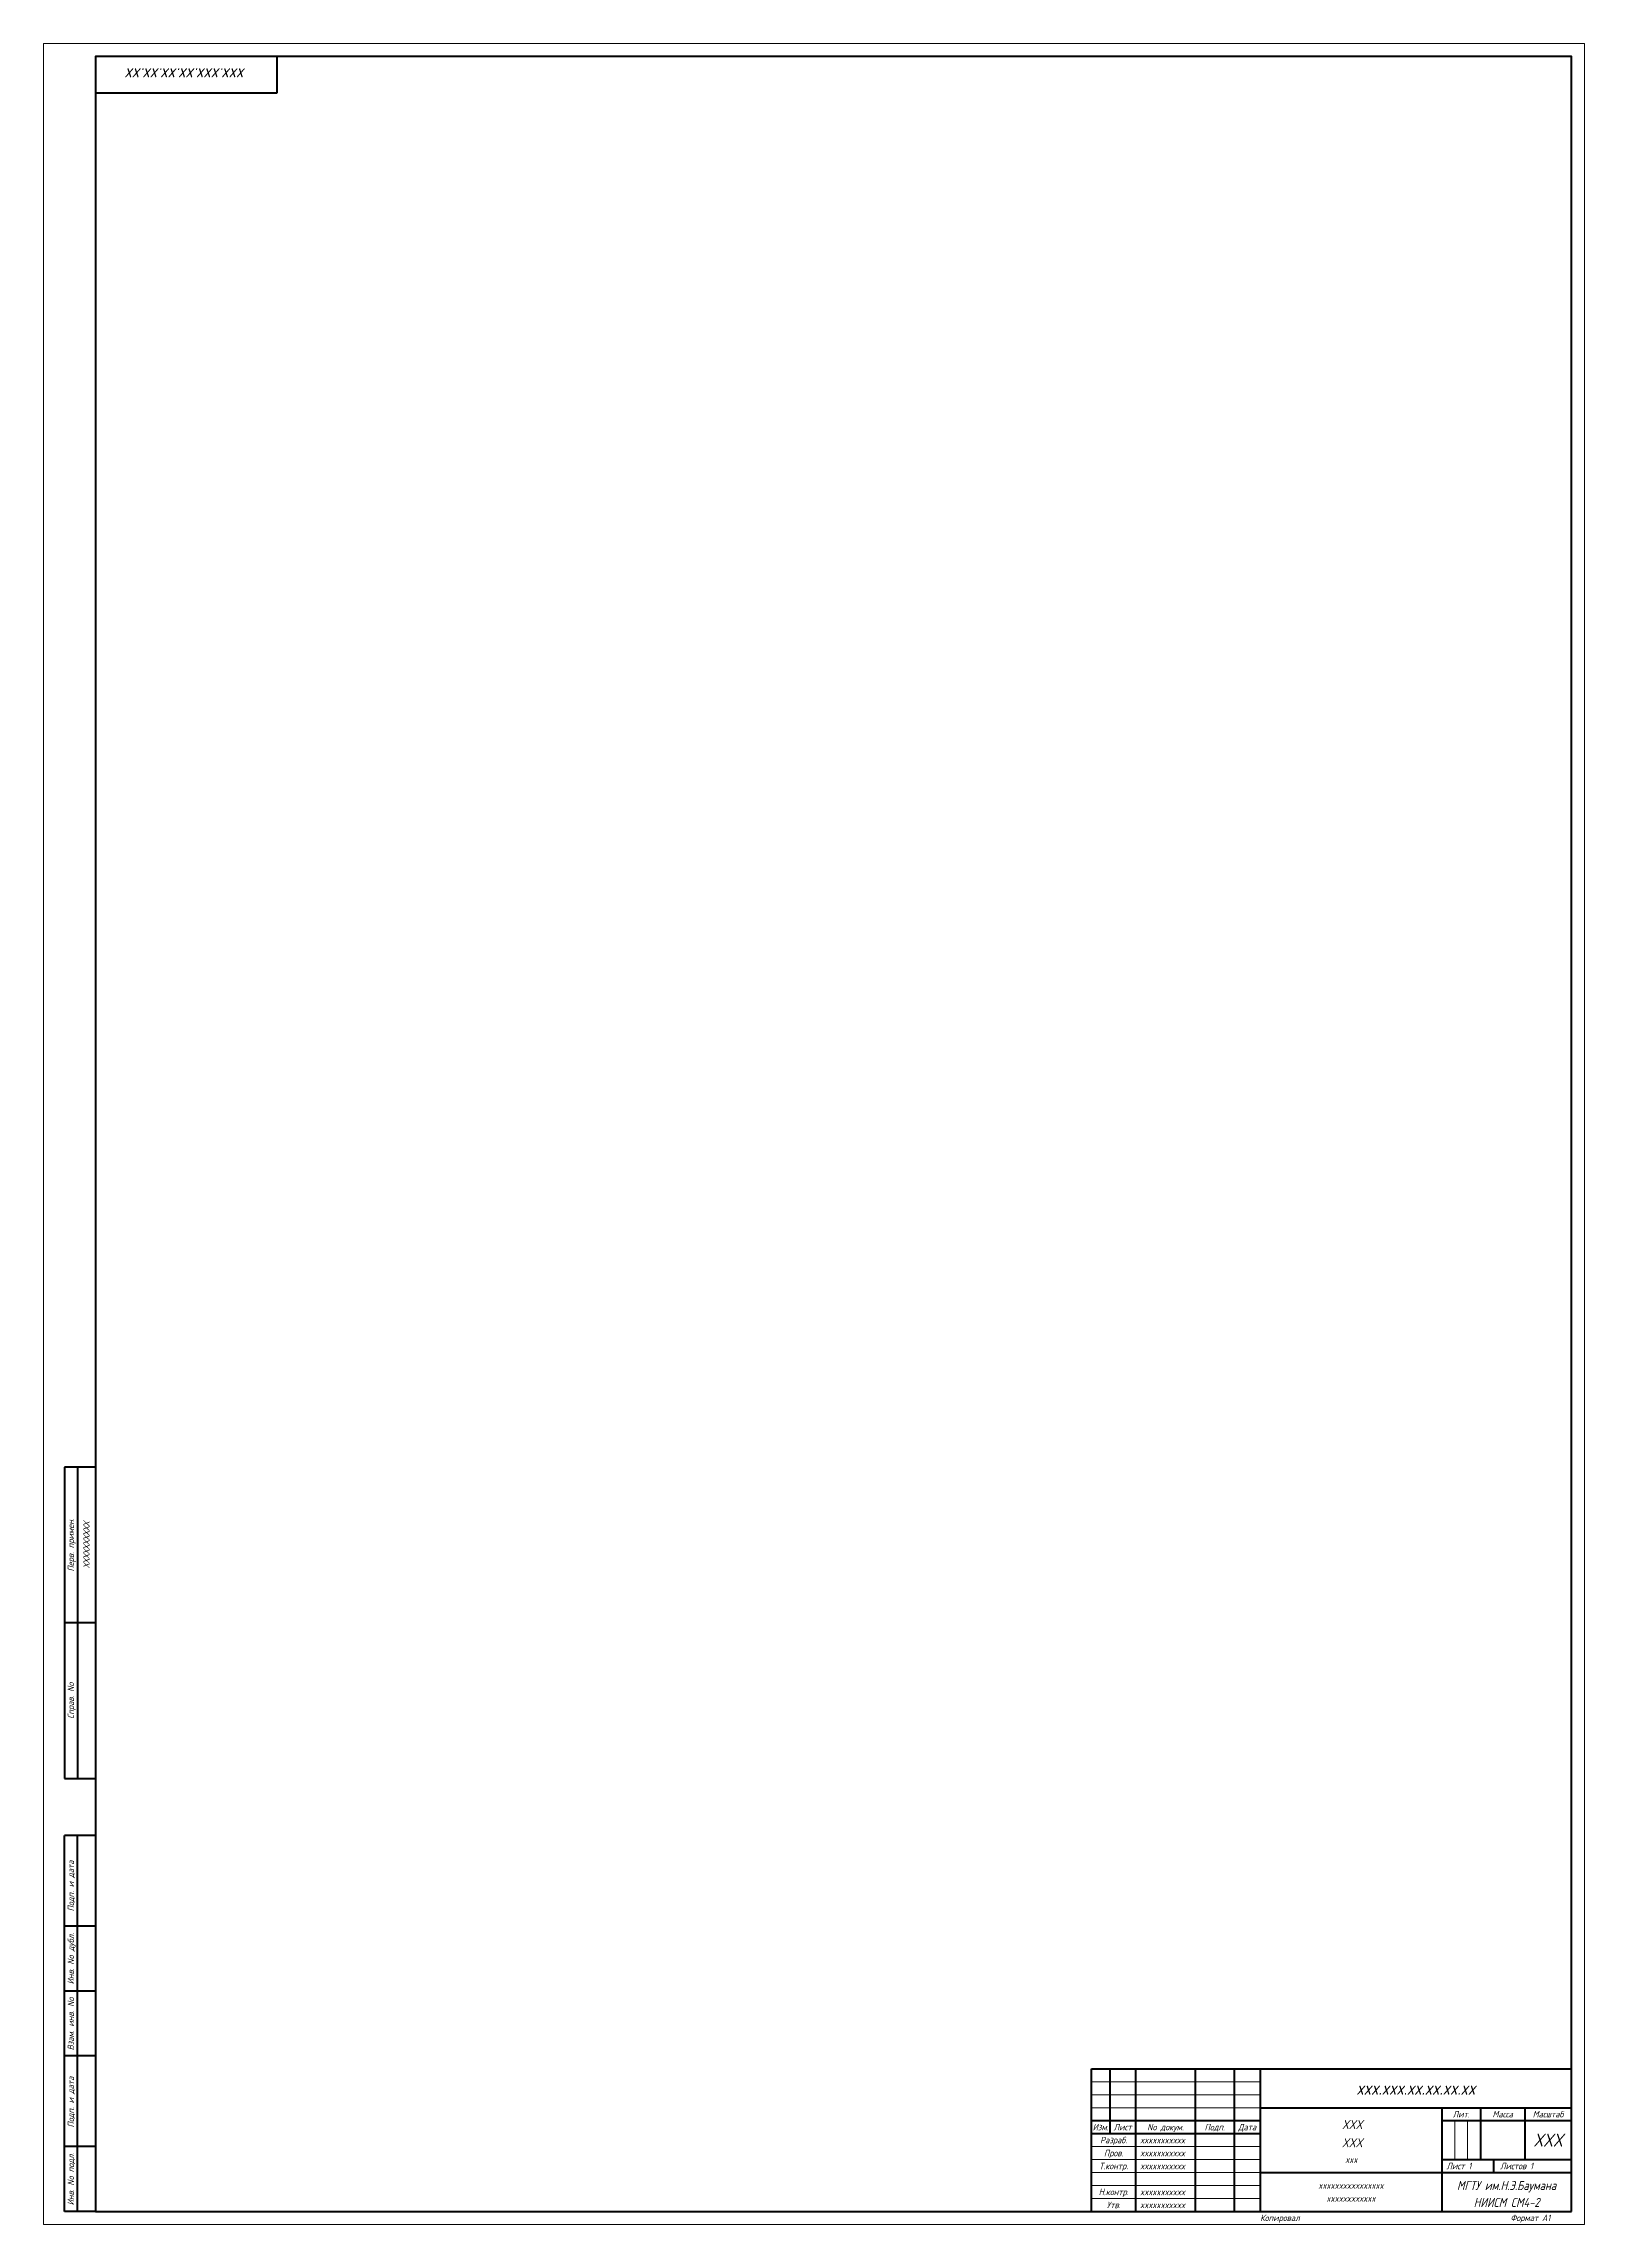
# Model space of a CAD drawing. Header units: millimetres. Extents: x 108 to 2419, y -459 to 1780.
# Drawn here: x 601 to 1195, y -459 to 382 of the extents above; entities that cross this region are included whole.
import ezdxf
from ezdxf.enums import TextEntityAlignment as Align

# ---------------------------------------------------------------- set-up
doc = ezdxf.new("R2010")
doc.units = ezdxf.units.MM
for name, color, linetype, lineweight in [('OSN25', 2, 'Continuous', 20), ('OSN50', 3, 'Continuous', 50), ('TEXT', 1, 'Continuous', 30)]:
    doc.layers.add(name, color=color, linetype=linetype, lineweight=lineweight)
doc.styles.add('E', font='simplex.shx', dxfattribs={"width": 0.8, "oblique": 15})

msp = doc.modelspace()

# ---------------------------------------------------------------- texts
at = {"layer": 'TEXT', "style": 'E', "oblique": 15, "width": 0.8}
for s, height, rotation, p in [('xxx.xxx.xx.xx.xx.xx', 5, 180, (656.37, 369.68)), ('Перв. примен.', 2.5, 90, (611.87, -197.32)), ('ХХХХХХХХХХ', 2.5, 90, (617.87, -197.32)), ('Справ. No', 2.5, 90, (611.87, -257.32)), ('Подп. и дата', 2.5, 90, (611.87, -328.82)), ('Инв. No дубл.', 2.5, 90, (611.87, -356.83)), ('Взам. инв. No', 2.5, 90, (611.87, -381.99)), ('Подп. и дата', 2.5, 90, (611.87, -412.16)), ('Инв. No подл.', 2.5, 90, (611.87, -441.83))]:
    msp.add_text(s, height=height, rotation=rotation, dxfattribs=at).set_placement(p, align=Align.MIDDLE_CENTER)
for s, height, p in [('xxx.xxx.xx.xx.xx.xx', 5, (1130.37, -406.82)), ('XXX', 3.5, (1105.87, -420.82)), ('Лит.', 2.5, (1147.87, -416.82)), ('Масса', 2.5, (1163.87, -416.82)), ('Масштаб', 2.5, (1181.37, -416.82)), ('Изм.', 2.5, (1008.87, -421.82)), ('Разраб.', 2.5, (1013.87, -426.82)), ('Лист', 2.5, (1017.37, -421.82)), ('No докум.', 2.5, (1033.87, -421.82)), ('Подп.', 2.5, (1052.87, -421.82)), ('Дата', 2.5, (1065.37, -421.82)), ('XXX', 3.5, (1105.87, -427.82)), ('XXX', 5, (1181.37, -426.82)), ('Т.контр.', 2.5, (1013.87, -436.82)), ('Пров.', 2.5, (1013.87, -431.82)), ('xxx', 2.5, (1105.52, -434.36)), ('Н.контр.', 2.5, (1013.87, -446.82)), ('xxxxxxxxxxxxxxxx', 2.5, (1105.37, -444.32)), ('МГТУ им.Н.Э.Баумана', 3.5, (1165.37, -444.32)), ('Утв.', 2.5, (1013.87, -451.82)), ('xxxxxxxxxxxx', 2.5, (1105.37, -449.32)), ('НИИСМ СМ4-2', 3.5, (1165.37, -450.86))]:
    msp.add_text(s, height=height, dxfattribs=at).set_placement(p, align=Align.MIDDLE_CENTER)
for s, p in [('xxxxxxxxxxx', (1024.07, -426.82)), ('xxxxxxxxxxx', (1024.07, -431.82)), ('xxxxxxxxxxx', (1024.07, -436.82)), ('Лист 1', (1142.21, -436.82)), ('Листов 1', (1162.88, -436.82)), ('xxxxxxxxxxx', (1024.07, -446.82)), ('xxxxxxxxxxx', (1024.07, -451.82))]:
    msp.add_text(s, height=2.5, dxfattribs=at).set_placement(p, align=Align.MIDDLE_LEFT)
at = {"layer": 'TEXT', "linetype": 'Continuous', "style": 'E', "oblique": 15, "width": 0.8}
for s, p in [('Копировал', (1070.37, -458.07)), ('Формат A1', (1166.87, -458.07))]:
    msp.add_text(s, height=2.5, dxfattribs=at).set_placement(p)

# ---------------------------------------------------------------- linework, layer by layer
at = {"layer": 'OSN25'}
for p, q in [((1005.37, -404.32), (1070.37, -404.32)), ((1005.37, -409.32), (1070.37, -409.32)), ((1005.37, -414.32), (1070.37, -414.32)), ((1145.37, -419.32), (1145.37, -434.32)), ((1150.37, -419.32), (1150.37, -434.32)), ((1005.37, -429.32), (1070.37, -429.32)), ((1005.37, -434.32), (1070.37, -434.32)), ((1005.37, -439.32), (1070.37, -439.32)), ((1005.37, -444.32), (1070.37, -444.32)), ((1005.37, -449.32), (1070.37, -449.32))]:
    msp.add_line(p, q, dxfattribs=at)
at = {"layer": 'OSN25', "linetype": 'Continuous'}
msp.add_lwpolyline([(1195.37, -459.32), (1195.37, 381.68), (601.37, 381.68), (601.37, -459.32)], close=True, dxfattribs=at)
at = {"layer": 'OSN50'}
for p, q in [((614.37, -167.32), (614.37, -287.32)), ((614.37, -454.32), (614.37, -309.32)), ((1155.37, -414.32), (1155.37, -434.32)), ((1172.37, -414.32), (1172.37, -434.32))]:
    msp.add_line(p, q, dxfattribs=at)
at = {"layer": 'OSN50', "linetype": 'Continuous'}
msp.add_lwpolyline([(1190.37, -454.32), (1190.37, 376.68), (621.37, 376.68), (621.37, -454.32)], close=True, dxfattribs=at)
at = {"layer": 'OSN50'}
for points in [[(691.37, 362.68), (691.37, 376.68)], [(621.37, 362.68), (691.37, 362.68)], [(609.37, -167.32), (609.37, -287.32)], [(621.37, -167.32), (609.37, -167.32)], [(621.37, -227.32), (609.37, -227.32)], [(609.37, -287.32), (621.37, -287.32)], [(621.37, -309.32), (609.37, -309.32)], [(609.37, -454.32), (609.37, -309.32)], [(621.37, -344.32), (609.37, -344.32)], [(621.37, -369.32), (609.37, -369.32)], [(621.37, -394.32), (609.37, -394.32)], [(1005.37, -454.32), (1005.37, -399.32)], [(1005.37, -399.32), (1190.37, -399.32)], [(1012.37, -399.32), (1012.37, -424.32)], [(1022.37, -399.32), (1022.37, -454.32)], [(1045.37, -399.32), (1045.37, -454.32)], [(1060.37, -399.32), (1060.37, -454.32)], [(1070.37, -399.32), (1070.37, -454.32)], [(1005.37, -419.32), (1070.37, -419.32)], [(1070.37, -414.32), (1190.37, -414.32)], [(1140.37, -414.32), (1140.37, -454.32)], [(1140.37, -419.32), (1190.37, -419.32)], [(1005.37, -424.32), (1070.37, -424.32)], [(621.37, -429.32), (609.37, -429.32)], [(1140.37, -434.32), (1190.37, -434.32)], [(1160.37, -434.32), (1160.37, -439.32)], [(1070.37, -439.32), (1190.37, -439.32)], [(621.37, -454.32), (609.37, -454.32)]]:
    msp.add_lwpolyline(points, dxfattribs=at)

msp.set_redraw_order([(e.dxf.handle, doc.entitydb.next_handle()) for e in msp.query("TEXT MTEXT ATTDEF DIMENSION ARC_DIMENSION")])  # texts and dimensions are drawn at this point

doc.saveas('drawing.dxf')
